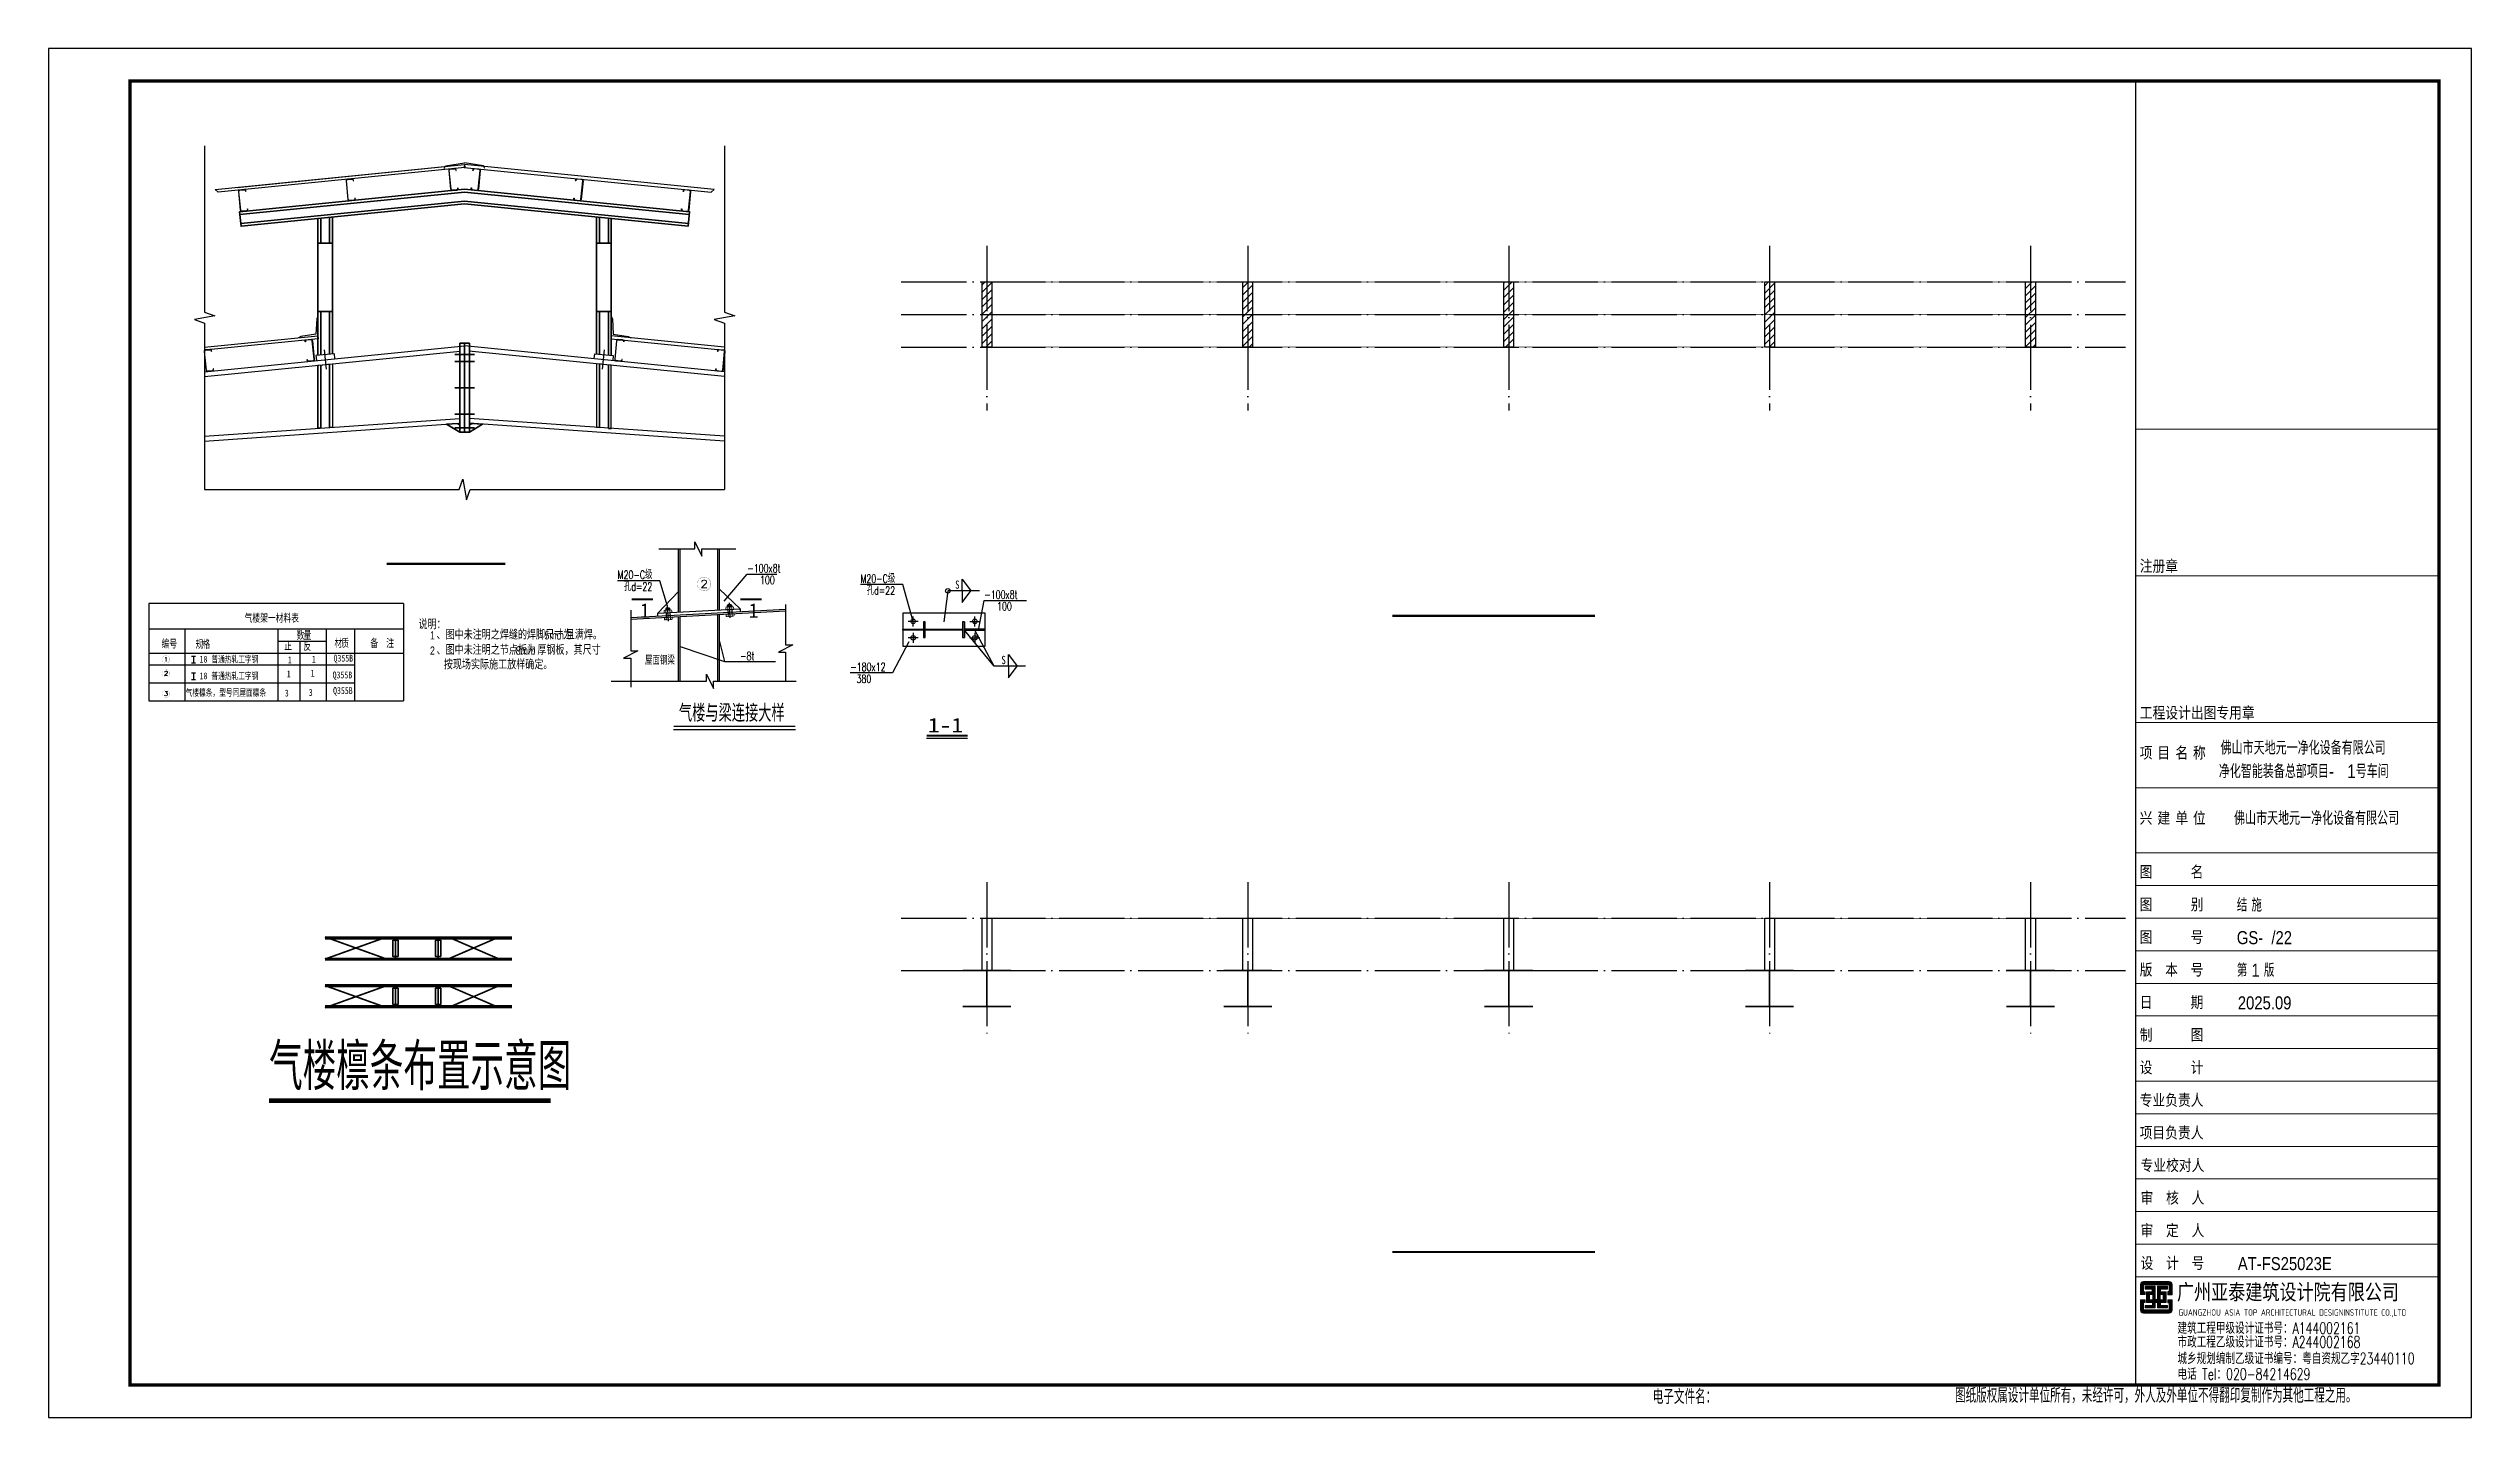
# Model space of a CAD drawing. Extents: x 95752 to 843522, y -411933 to 75567.
# Drawn here: x 760873 to 835173, y 33567 to 75567 of the extents above; entities that cross this region are included whole.
import ezdxf
from ezdxf.enums import TextEntityAlignment as Align

# ---------------------------------------------------------------- set-up
doc = ezdxf.new("R2010")
doc.units = 0
doc.header["$LTSCALE"] = 1000
doc.header["$MEASUREMENT"] = 0
doc.linetypes.add('DASH', pattern=[0.35, 0.25, -0.1])
doc.linetypes.add('DOTE', pattern=[2.42, 2, -0.2, 0.02, -0.2])
for name, color, linetype in [('1-TO', 3, 'Continuous'), ('13', 4, 'Continuous'), ('_0', 7, 'Continuous'), ('AD', 7, 'Continuous'), ('DIM_SYMB', 3, 'Continuous'), ('DOTE', 1, 'Continuous'), ('LA', 1, 'Continuous'), ('PPL', 3, 'Continuous'), ('PUB_DIM', 3, 'Continuous'), ('PUB_TEXT', 7, 'Continuous'), ('PUB_TITLE', 4, 'Continuous'), ('STAIR', 2, 'Continuous'), ('xiangtu', 7, 'Continuous'), ('檩条', 4, 'Continuous')]:
    doc.layers.add(name, color=color, linetype=linetype)
for name, color, linetype, lineweight in [('14', 2, 'Continuous', 20), ('2', 4, 'Continuous', 20), ('拉杆', 3, 'Continuous', 35)]:
    doc.layers.add(name, color=color, linetype=linetype, lineweight=lineweight)
doc.styles.add('-宋体', font='SimSun.ttf', dxfattribs={"width": 0.8})
doc.styles.add('-黑体', font='simhei.ttf', dxfattribs={"width": 0.8})
doc.styles.add('_HZTXT', font='gs_txt.shx', dxfattribs={"width": 0.8, "bigfont": 'hzdx.shx'})
doc.styles.add('_TCH_LABEL', font='COMPLEX', dxfattribs={"bigfont": 'GBCBIG'})
doc.styles.add('dim_font', font='SIMPLEX.shx', dxfattribs={"width": 0.8})
doc.styles.add('HT', font='simhei.ttf')
doc.styles.add('HZTXT', font='romans.shx', dxfattribs={"width": 0.7, "bigfont": 'hzdx.shx'})
doc.styles.add('hztxt0', font='romans.shx', dxfattribs={"bigfont": 'gbcbig0.shx'})
doc.styles.get("Standard").update_dxf_attribs({"font": 'gbenor.shx', "bigfont": 'gbcbig.shx'})
doc.styles.add('宋体', font='SimSun.ttf')

msp = doc.modelspace()

# ---------------------------------------------------------------- texts
at = {"layer": 'PPL', "color": 7, "style": '_HZTXT', "width": 0.8}
for s, height, p in [('说明：', 266.67, (772218.8, 57753.7)), ('2', 250, (772572.6, 56970.9)), ('1', 250, (772572.6, 57437.6)), ('、图中未注明之焊缝的焊脚尺寸为', 266.667, (772772.6, 57437.6)), ('、图中未注明之节点板为', 266.667, (772772.6, 56970.9)), ('8mm', 250, (775204.1, 56970.9)), ('厚钢板，其尺寸', 266.67, (775866.1, 56970.9)), ('5mm', 250, (776083.2, 57437.6)), ('且满焊。', 266.67, (776735.3, 57437.6)), ('按现场实际施工放样确定。', 266.667, (772996.8, 56522.7))]:
    msp.add_text(s, height=height, dxfattribs=at).set_placement(p)
at = {"layer": 'PUB_TEXT'}
for s, height, style, width, p in [('M20-C级', 252, 'HZTXT', 0.7, (785771.4, 59175.6)), ('孔d=22', 252, 'HZTXT', 0.7, (785961, 58810.7)), ('S', 252, '-宋体', 0.8, (788674, 58992)), ('-100x8t', 252, 'HZTXT', 0.7, (789568.8, 58684.8)), ('气楼架一材料表', 243.16, '-宋体', 0.7, (766886, 57976.3)), ('100', 252, 'HZTXT', 0.7, (789958.1, 58326.3)), ('编号', 243.16, '-宋体', 0.7, (764339.7, 57185.4)), ('规', 243.2, '-宋体', 0.7, (765383.1, 57176)), ('格', 243.2, '-宋体', 0.7, (765592, 57176)), ('正', 243.2, '-宋体', 0.7, (768099.6, 57126.9)), ('数', 243.2, '-宋体', 0.7, (768483, 57450.3)), ('量', 243.2, '-宋体', 0.7, (768692, 57450.3)), ('反', 243.2, '-宋体', 0.7, (768690.9, 57110.9)), ('材', 243.2, '-宋体', 0.7, (769643, 57206)), ('质', 243.2, '-宋体', 0.7, (769851.9, 57206)), ('备', 243.2, '-宋体', 0.7, (770741.8, 57206)), ('注', 243.2, '-宋体', 0.7, (771231.2, 57206)), ('  18 普通热轧工字钢', 210, '-宋体', 0.7, (765267.6, 56725.8)), ('1', 210, '-宋体', 0.7, (768179.5, 56275.1)), ('1', 210, '-宋体', 0.7, (768215.3, 56705.3)), ('1', 210, '-宋体', 0.7, (768914, 56295)), ('1', 210, '-宋体', 0.7, (768949.8, 56725.2)), ('Q355B', 210, '-宋体', 0.7, (769614.8, 56757.4)), ('-180x12', 252, 'HZTXT', 0.7, (785460.3, 56468.2)), ('S', 252, '-宋体', 0.8, (790091.4, 56680.9)), ('气楼檩条，型号同屋面檩条', 210, '-宋体', 0.7, (765079, 55702.8)), ('  18 普通热轧工字钢', 210, '-宋体', 0.7, (765267.6, 56213.5)), ('3', 210, '-宋体', 0.7, (768121.1, 55686)), ('3', 210, '-宋体', 0.7, (768855.5, 55705.9)), ('Q355B', 210, '-宋体', 0.7, (769586.6, 56243.5)), ('Q355B', 210, '-宋体', 0.7, (769600.7, 55764.7)), ('380', 252, 'HZTXT', 0.7, (785649.8, 56103.3)), ('1-1', 441, '-黑体', 1.2, (787839.6, 54587.2))]:
    msp.add_text(s, height=height, dxfattribs=dict(at, style=style, width=width)).set_placement(p)
at = {"layer": 'PUB_TEXT', "style": '_TCH_LABEL'}
for s, width, p, p2 in [('1', 2.333333, (764414.5, 56762.5), (764545.8, 56762.5)), ('2', 1.5, (764414.5, 56332.3), (764545.8, 56332.3)), ('3', 1.5, (764414.5, 55707.4), (764545.8, 55707.4))]:
    msp.add_text(s, height=131.3, dxfattribs=dict(at, width=width)).set_placement(p, p2, align=Align.FIT)
at = {"layer": 'PUB_TEXT', "linetype": 'Continuous'}
msp.add_text('气楼檩条布置示意图', height=1429.79, dxfattribs=at).set_placement((767638.3, 43610.7))

# ---------------------------------------------------------------- blocks, each defined once
blk = doc.blocks.new('s21')
for p in [(779438, 57131), (780043, 57209)]:
    blk.add_line(p, (780121, 56903))
at = {"const_width": 31.5}
for points in [[(779024, 57855), (778697, 57855)], [(780689, 57855), (780362, 57855)]]:
    blk.add_lwpolyline(points, dxfattribs=at)
at = {"layer": '1-TO'}
for p, q in [((779413, 57659), (779413, 58629)), ((779438, 57661), (779438, 58629)), ((780018, 57692), (780018, 58629)), ((780043, 57693), (780043, 58629)), ((779095, 57642), (779413, 57975)), ((780358, 57711), (780043, 58009)), ((778683, 57575), (781055, 57704)), ((778683, 57550), (781055, 57679)), ((779413, 56598), (779413, 57590)), ((779438, 56598), (779438, 57591)), ((780018, 56598), (780018, 57623)), ((780043, 56598), (780043, 57624))]:
    blk.add_line(p, q, dxfattribs=at)
blk.add_lwpolyline([(779098, 57598), (779095, 57642), (780358, 57711), (780360, 57666)], dxfattribs=at)
at = {"layer": '2', "ltscale": 0.01}
for p, q in [((779192, 57673), (779193, 57647)), ((779313, 57654), (779193, 57647)), ((779316, 57585), (779197, 57578)), ((779229, 57724), (779218, 57711)), ((779268, 57726), (779229, 57724)), ((779268, 57726), (779281, 57715)), ((779311, 57679), (779313, 57654)), ((779318, 57559), (779316, 57585)), ((780139, 57724), (780141, 57699)), ((780141, 57699), (780260, 57705)), ((780144, 57630), (780264, 57636)), ((780146, 57604), (780144, 57630)), ((780177, 57775), (780165, 57763)), ((780177, 57775), (780216, 57778)), ((780216, 57778), (780228, 57766)), ((780259, 57731), (780260, 57705)), ((780265, 57611), (780264, 57636)), ((779198, 57553), (779197, 57578))]:
    blk.add_line(p, q, dxfattribs=at)
at = {"layer": '2'}
for p, q in [((779206, 57688), (779205, 57688)), ((779296, 57693), (779206, 57688)), ((779220, 57674), (779222, 57649)), ((779283, 57678), (779284, 57652)), ((779289, 57558), (779288, 57583)), ((779296, 57693), (779296, 57693)), ((780153, 57739), (780243, 57744)), ((780153, 57739), (780153, 57739)), ((780161, 57591), (780251, 57596)), ((780161, 57591), (780161, 57591)), ((780168, 57726), (780169, 57700)), ((780174, 57606), (780173, 57631)), ((780230, 57729), (780231, 57704)), ((780236, 57609), (780235, 57634)), ((780243, 57744), (780244, 57744)), ((780251, 57596), (780252, 57596)), ((779214, 57539), (779213, 57539)), ((779304, 57544), (779214, 57539)), ((779227, 57554), (779226, 57580)), ((779304, 57544), (779304, 57544))]:
    blk.add_line(p, q, dxfattribs=at)
at = {"layer": '2', "ltscale": 0.01}
for centre, start, end in [((779206, 57674), 93.1073, 183.1073), ((779297, 57679), 3.1073, 93.1073), ((780153, 57725), 93.1073, 183.1073), ((780160, 57605), 183.1073, 273.1073), ((780244, 57730), 3.1073, 93.1073), ((780251, 57610), 273.1073, 3.1073), ((779212, 57553), 183.1073, 273.1073), ((779304, 57558), 273.1073, 3.1073)]:
    blk.add_arc(centre, 14.2, start, end, dxfattribs=at)
at = {"layer": '2'}
for centre, start, end in [((779206, 57674), 3.1073, 93.1073), ((779235, 57675), 93.1073, 183.1073), ((779268, 57677), 3.1073, 93.1073), ((779297, 57678), 93.1073, 183.1073), ((780154, 57725), 3.1073, 93.1073), ((780160, 57605), 273.1073, 3.1073), ((780182, 57727), 93.1073, 183.1073), ((780189, 57606), 183.1073, 273.1073), ((780216, 57728), 3.1073, 93.1073), ((780222, 57608), 273.1073, 3.1073), ((780244, 57730), 93.1073, 183.1073), ((780251, 57610), 183.1073, 273.1073), ((779213, 57553), 273.1073, 3.1073), ((779241, 57555), 183.1073, 273.1073), ((779275, 57557), 273.1073, 3.1073), ((779303, 57558), 183.1073, 273.1073)]:
    blk.add_arc(centre, 14.2, start, end, dxfattribs=at)
at = {"layer": 'AD'}
for p, q in [((779223, 57649), (779227, 57580)), ((779283, 57652), (779287, 57583)), ((780170, 57700), (780174, 57631)), ((780230, 57704), (780234, 57634))]:
    blk.add_line(p, q, dxfattribs=at)
for points in [[(779111, 58629), (779663, 58629), (779663, 58738), (779773, 58519), (779773, 58629), (780291, 58629)], [(778683, 57688), (778683, 57064), (778792, 57064), (778573, 56955), (778683, 56955), (778683, 56509)], [(779281, 57712), (779279, 57713), (779281, 57715), (779218, 57711), (779220, 57710), (779218, 57708)], [(779281, 57709), (779280, 57710), (779281, 57712), (779218, 57708), (779220, 57707), (779218, 57705)], [(779281, 57705), (779280, 57707), (779281, 57709), (779218, 57705), (779220, 57704), (779219, 57702)], [(779282, 57702), (779280, 57704), (779281, 57705), (779219, 57702), (779220, 57700), (779219, 57699)], [(779282, 57699), (779280, 57701), (779282, 57702), (779219, 57699), (779220, 57697), (779219, 57696)], [(779282, 57696), (779280, 57697), (779282, 57699), (779219, 57696), (779221, 57694), (779219, 57693)], [(779282, 57693), (779280, 57694), (779282, 57696), (779219, 57693), (779221, 57691), (779219, 57689)], [(779281, 57692), (779282, 57693), (779219, 57689), (779220, 57689)], [(780166, 57760), (780167, 57761), (780165, 57763), (780228, 57766), (780227, 57765), (780229, 57763)], [(780166, 57757), (780167, 57758), (780166, 57760), (780229, 57763), (780227, 57761), (780229, 57760)], [(780166, 57753), (780167, 57755), (780166, 57757), (780229, 57760), (780227, 57758), (780229, 57757)], [(780166, 57750), (780168, 57752), (780166, 57753), (780229, 57757), (780227, 57755), (780229, 57754)], [(780166, 57747), (780168, 57749), (780166, 57750), (780229, 57754), (780228, 57752), (780229, 57751)], [(780166, 57744), (780168, 57746), (780166, 57747), (780229, 57751), (780228, 57749), (780229, 57747)], [(780167, 57741), (780168, 57742), (780166, 57744), (780229, 57747), (780228, 57746), (780230, 57744)], [(780168, 57740), (780167, 57741), (780230, 57744), (780229, 57743)], [(781055, 57778), (781055, 57155), (781165, 57155), (780946, 57045), (781055, 57045), (781055, 56600)], [(778381, 56598), (779843, 56598), (779843, 56708), (779953, 56489), (779953, 56598), (781217, 56598)]]:
    blk.add_lwpolyline(points, dxfattribs=at)
at = {"layer": 'DOTE', "ltscale": 0.001}
for p, q in [((779260, 57519), (779247, 57750)), ((780207, 57571), (780195, 57802))]:
    blk.add_line(p, q, dxfattribs=at)
at = {"layer": 'PUB_DIM', "const_width": 2.98}
blk.add_lwpolyline([(779911, 58090, 1), (779702, 58090, 1)], format="xyb", close=True, dxfattribs=at)
at = {"layer": 'PUB_TEXT'}
blk.add_line((780121, 56903), (780901, 56903), dxfattribs=at)
for points in [[(779247, 57750), (779128, 58141), (778481, 58141)], [(780114, 57829), (780468, 58241), (780921, 58241)]]:
    blk.add_lwpolyline(points, dxfattribs=at)
at = {"layer": 'PUB_TEXT', "ltscale": 50, "const_width": 22.1}
blk.add_lwpolyline([(779339, 55908), (781207, 55908)], dxfattribs=at)
at = {"layer": 'PUB_TEXT', "ltscale": 50}
blk.add_lwpolyline([(779339, 55861), (781207, 55861)], dxfattribs=at)
at = {"layer": 'PPL', "color": 7, "style": '_HZTXT', "width": 0.8}
blk.add_text('气楼与梁连接大样', height=266.7, dxfattribs=at).set_placement((779420, 55977))
at = {"layer": 'PUB_TEXT'}
for s, style, width, p in [('-100x8t', 'HZTXT', 0.7, (780469, 58268)), ('M20-C级', 'HZTXT', 0.7, (778481, 58169)), ('孔d=22', 'HZTXT', 0.7, (778576, 57987)), ('100', 'HZTXT', 0.7, (780663, 58089)), ('屋面钢梁', 'HZTXT', 0.7, (778900, 56853)), ('-8t', 'dim_font', 0.707, (780357, 56923))]:
    blk.add_text(s, height=126, dxfattribs=dict(at, style=style, width=width)).set_placement(p)
at = {"layer": 'PUB_TEXT', "style": '_TCH_LABEL', "width": 1.5}
blk.add_text('2', height=118, dxfattribs=at).set_placement((779748, 58031), (779866, 58031), align=Align.FIT)
at = {"layer": 'PUB_TEXT', "style": '-黑体'}
for p in [(778825, 57574), (780490, 57574)]:
    blk.add_text('1', height=220, dxfattribs=at).set_placement(p)
blk = doc.blocks.new('弘吉车间2')
at = {"layer": '14'}
h = blk.add_hatch(dxfattribs=at)
h.set_pattern_fill('ANSI31', color=256, scale=100, angle=135, style=0)
h.set_pattern_definition([(180, (-226475.39, -78017.824), (-3e-15, -12.5), [])])
edge = h.paths.add_edge_path()
edge.add_line((-9011, 2855), (-9011, 2773))
edge.add_line((-9011, 2773), (-9152, 2773))
edge.add_line((-9152, 2773), (-9152, 3084))
edge.add_arc((-9062, 3084), 90, 90, 180, ccw=False)
edge.add_line((-9062, 3174), (-8271, 3174))
edge.add_arc((-8271, 3084), 90, 0, 90, ccw=False)
edge.add_line((-8181, 3084), (-8181, 2768))
edge.add_line((-8181, 2768), (-8311, 2768))
edge.add_line((-8311, 2768), (-8311, 2862))
edge.add_line((-8311, 2862), (-8282, 2862))
edge.add_line((-8282, 2862), (-8268, 2862))
edge.add_line((-8268, 2862), (-8268, 3074))
edge.add_line((-8268, 3074), (-9055, 3074))
edge.add_line((-9055, 3074), (-9055, 2855))
edge.add_line((-9055, 2855), (-9011, 2855))
h.paths.add_polyline_path([(-8629, 2622), (-8629, 3030), (-8321, 3030), (-8321, 2942), (-8535, 2942), (-8535, 2855), (-8362, 2855), (-8362, 2525), (-8542, 2525), (-8542, 2442), (-8320, 2442), (-8320, 2365), (-8628, 2365), (-8628, 2526), (-8697, 2526), (-8697, 2365), (-9006, 2365), (-9006, 2442), (-8784, 2442), (-8784, 2525), (-8963, 2525), (-8963, 2855), (-8790, 2855), (-8790, 2942), (-9004, 2942), (-9004, 3030), (-8697, 3030), (-8697, 2622)])
h.paths.add_polyline_path([(-8874, 2772), (-8776, 2772), (-8776, 2616), (-8874, 2616)], flags=16)
h.paths.add_polyline_path([(-8452, 2772), (-8549, 2772), (-8549, 2616), (-8452, 2616)], flags=16)
edge = h.paths.add_edge_path()
edge.add_line((-9011, 2525), (-9011, 2607))
edge.add_line((-9011, 2607), (-9152, 2607))
edge.add_line((-9152, 2607), (-9152, 2296))
edge.add_arc((-9062, 2296), 90, 180, 270)
edge.add_line((-9062, 2206), (-8271, 2206))
edge.add_arc((-8271, 2296), 90, 270, 360)
edge.add_line((-8181, 2296), (-8181, 2612))
edge.add_line((-8181, 2612), (-8311, 2612))
edge.add_line((-8311, 2612), (-8311, 2518))
edge.add_line((-8311, 2518), (-8282, 2518))
edge.add_line((-8282, 2518), (-8268, 2518))
edge.add_line((-8268, 2518), (-8268, 2306))
edge.add_line((-8268, 2306), (-9055, 2306))
edge.add_line((-9055, 2306), (-9055, 2525))
edge.add_line((-9055, 2525), (-9011, 2525))
for p, q in [((-9300, 29320), (-9300, 0)), ((-9300, 29320), (0, 29320)), ((-9300, 24820), (0, 24820)), ((-9300, 20320), (0, 20320)), ((-9300, 18320), (0, 18320)), ((-9300, 16320), (0, 16320)), ((-9300, 15320), (0, 15320)), ((-9300, 14320), (0, 14320)), ((-9300, 13320), (0, 13320)), ((-9300, 12320), (0, 12320)), ((-9300, 11320), (0, 11320)), ((-9300, 10320), (0, 10320)), ((-9300, 9320), (0, 9320)), ((-9300, 8320), (0, 8320)), ((-9300, 7320), (0, 7320)), ((-9300, 6320), (0, 6320)), ((-9300, 5320), (0, 5320)), ((-9300, 4320), (0, 4320)), ((-9300, 3320), (0, 3320)), ((-9300, 3320), (0, 3320))]:
    blk.add_line(p, q, dxfattribs=at)
for points in [[(-9300, 0), (0, 0), (0, 29320), (-9300, 29320)], [(-8874, 2772), (-8776, 2772), (-8776, 2616), (-8874, 2616)], [(-8452, 2772), (-8549, 2772), (-8549, 2616), (-8452, 2616)]]:
    blk.add_lwpolyline(points, close=True, dxfattribs=at)
for points in [[(-9011, 2855), (-9011, 2773), (-9152, 2773), (-9152, 3084, -0.414214), (-9062, 3174), (-8271, 3174, -0.414214), (-8181, 3084), (-8181, 2768), (-8311, 2768), (-8311, 2862), (-8282, 2862), (-8268, 2862), (-8268, 3074), (-9055, 3074), (-9055, 2855)], [(-9011, 2525), (-9011, 2607), (-9152, 2607), (-9152, 2296, 0.414214), (-9062, 2206), (-8271, 2206, 0.414214), (-8181, 2296), (-8181, 2612), (-8311, 2612), (-8311, 2518), (-8282, 2518), (-8268, 2518), (-8268, 2306), (-9055, 2306), (-9055, 2525)]]:
    blk.add_lwpolyline(points, format="xyb", close=True, dxfattribs=at)
blk.add_lwpolyline([(-8629, 2622), (-8629, 2622), (-8629, 3030), (-8321, 3030), (-8321, 2942), (-8535, 2942), (-8535, 2855), (-8362, 2855), (-8362, 2525), (-8542, 2525), (-8542, 2442), (-8320, 2442), (-8320, 2365), (-8628, 2365), (-8628, 2526), (-8697, 2526), (-8697, 2365), (-9006, 2365), (-9006, 2442), (-8784, 2442), (-8784, 2525), (-8963, 2525), (-8963, 2855), (-8790, 2855), (-8790, 2942), (-9004, 2942), (-9004, 3030), (-8697, 3030), (-8697, 2622), (-8629, 2622)], dxfattribs=at)
at = {"layer": '13', "color": 7, "style": '_HZTXT', "width": 0.85}
for s, height, p in [('佛山市天地元一净化设备有限公司', 417.91, (-6694, 19336)), ('净化智能装备总部项目-', 417.91, (-6750, 18616)), ('1号车间', 417.9, (-2815, 18616)), ('佛山市天地元一净化设备有限公司', 417.91, (-6282, 17179)), ('结 施', 400, (-6198, 14522)), ('GS-  /22', 400, (-6198, 13522)), ('第 1 版', 400, (-6198, 12522)), ('2025.09', 400, (-6166, 11522)), ('AT-FS25023E', 400, (-6166, 3522))]:
    blk.add_text(s, height=height, dxfattribs=at).set_placement(p)
at = {"layer": '13', "style": 'HZTXT', "width": 0.7}
for s, p in [('建筑工程甲级设计证书号：A144002161', (-8015, 1568)), ('市政工程乙级设计证书号：A244002168', (-8015, 1144)), ('城乡规划编制乙级证书编号：粤自资规乙字23440110', (-8015, 639)), ('电话 Tel：020-84214629', (-8015, 159))]:
    blk.add_text(s, height=350, rotation=359.99972, dxfattribs=at).set_placement(p)
at = {"layer": '14'}
for s, height, style, width, p in [('注册章', 350, '宋体', 0.82, (-9173, 24949)), ('工程设计出图专用章', 350, '宋体', 0.82, (-9173, 20449)), ('项', 350, '宋体', 0.82, (-9176, 19220)), ('目', 350, '宋体', 0.82, (-8632, 19220)), ('名', 350, '宋体', 0.82, (-8081, 19220)), ('称', 350, '宋体', 0.82, (-7542, 19220)), ('兴', 350, '宋体', 0.82, (-9176, 17220)), ('建', 350, '宋体', 0.82, (-8632, 17220)), ('单', 350, '宋体', 0.82, (-8081, 17220)), ('位', 350, '宋体', 0.82, (-7542, 17220)), ('图      名', 350, '宋体', 0.82, (-9176, 15566)), ('图      别', 350, '宋体', 0.82, (-9176, 14566)), ('图      号', 350, '宋体', 0.82, (-9176, 13566)), ('版  本  号', 350, '宋体', 0.82, (-9176, 12566)), ('日      期', 350, '宋体', 0.82, (-9176, 11566)), ('制      图', 350, '宋体', 0.82, (-9176, 10566)), ('设      计', 350, '宋体', 0.82, (-9176, 9566)), ('专业负责人', 350, '宋体', 0.82, (-9176, 8566)), ('项目负责人', 350, '宋体', 0.82, (-9176, 7566)), ('专业校对人', 350, '宋体', 0.82, (-9149, 6566, -24845)), ('审  核  人', 350, '宋体', 0.82, (-9149, 5566, -24845)), ('审  定  人', 350, '宋体', 0.82, (-9149, 4566, -24845)), ('设  计  号', 350, '宋体', 0.82, (-9149, 3566, -24845)), ('广州亚泰建筑设计院有限公司', 480, 'HT', 0.8, (-8033, 2612))]:
    blk.add_text(s, height=height, dxfattribs=dict(at, style=style, width=width)).set_placement(p)
at = {"layer": '14', "width": 0.8}
blk.add_text('GUANGZHOU ASIA TOP ARCHITECTURAL DESIGNINSTITUTE CO.,LTD', height=198, rotation=359.99972, dxfattribs=at).set_placement((-7987, 2124, -24845))
at = {"layer": '14', "style": 'hztxt0'}
for s, p in [('电子文件名：', (-24105, -584)), ('图纸版权属设计单位所有，未经许可，外人及外单位不得翻印复制作为其他工程之用。', (-14838, -548))]:
    blk.add_text(s, height=450, rotation=359.99972, dxfattribs=at).set_placement(p)

# ---------------------------------------------------------------- hatches: boundary and pattern name
h = msp.add_hatch()
h.set_pattern_fill('ANSI31', color=2, scale=100, style=0)
h.set_pattern_definition([(45, (-574437.3, -216197.57), (-112.253202, 112.253202), [])])
h.paths.add_polyline_path([(789498.5, 68403.6), (789797.6, 68403.6), (789797.6, 66403.6), (789498.5, 66403.6)])
h.paths.add_polyline_path([(797498.5, 68403.6), (797797.6, 68403.6), (797797.6, 66403.6), (797498.5, 66403.6)])
h.paths.add_polyline_path([(805498.5, 68403.6), (805797.6, 68403.6), (805797.6, 66403.6), (805498.5, 66403.6)])
h.paths.add_polyline_path([(813498.5, 68403.6), (813797.6, 68403.6), (813797.6, 66403.6), (813498.5, 66403.6)])
h.paths.add_polyline_path([(821498.5, 68403.6), (821797.6, 68403.6), (821797.6, 66403.6), (821498.5, 66403.6)])
h = msp.add_hatch(color=256)
h.paths.add_polyline_path([(787759.4, 57756.1), (788905, 57756.1), (788905, 57723.4), (787759.4, 57723.4)])
h.paths.add_polyline_path([(788905, 57500.4), (788962.2, 57500.4), (788962.2, 57979.2), (788905, 57979.2)])
h.paths.add_polyline_path([(787702.2, 57500.4), (787759.4, 57500.4), (787759.4, 57979.2), (787702.2, 57979.2)])
edge = h.paths.add_edge_path(flags=17)
edge.add_line((787702.2, 57979.2), (787702.2, 57500.4))

# ---------------------------------------------------------------- linework, layer by layer
for p, q in [((766657.4, 71304.5), (773632.1, 72002)), ((765982.1, 71237), (766072.1, 71155.5)), ((787702.2, 57979.2), (787702.2, 57500.4)), ((788962.2, 57979.2), (788962.2, 57500.4)), ((788962.2, 57979.2), (788962.2, 57500.4))]:
    msp.add_line(p, q)
at = {"color": 2}
for p, q in [((765254.8, 56921.3), (765382.4, 56921.3)), ((765254.8, 56722.6), (765382.4, 56722.6)), ((765318.6, 56921.3), (765318.6, 56722.6)), ((765254.8, 56409), (765382.4, 56409)), ((765254.8, 56210.4), (765382.4, 56210.4)), ((765318.6, 56409), (765318.6, 56210.4))]:
    msp.add_line(p, q, dxfattribs=at)
for points in [[(765982.1, 71237), (773632.1, 72002), (773641, 71912.4), (766072.1, 71155.5)], [(781282.1, 71237), (773632.1, 72002), (773623.1, 71912.4), (781192.1, 71155.5)], [(781192.1, 71155.5), (781282.1, 71237)], [(769132.3, 67352.1), (769097.7, 67269), (769072.3, 66806.4), (768614.5, 66735), (768535.3, 66692.4)], [(778131.8, 67352.1), (778166.4, 67269), (778191.8, 66806.4), (778649.6, 66735), (778728.9, 66692.4)], [(765662.3, 66405.2), (769132.1, 66752.1), (769141, 66662.6), (765662.3, 66314.7)], [(781601.8, 66405.2), (778132.1, 66752.1), (778123.1, 66662.6), (781601.8, 66314.7)]]:
    msp.add_lwpolyline(points)
at = {"linetype": 'Continuous'}
for points in [[(770279.5, 70973.2), (770272.1, 70972.4), (770273.6, 70957.5, -0.4142136), (770240, 70916.4), (770105.7, 70903, -0.4142136), (770064.6, 70936.6), (770007.9, 71503.8, -0.4142136), (770041.5, 71544.8), (770175.8, 71558.2, -0.4142136), (770216.9, 71524.7), (770218.4, 71509.7), (770225.8, 71510.5), (770224.3, 71525.4, 0.4142136), (770175.1, 71565.7), (770040.7, 71552.3, 0.4142136), (770000.4, 71503), (770057.2, 70935.9, 0.4142136), (770106.4, 70895.6), (770240.7, 70909, 0.4142136), (770281, 70958.2)], [(773428.8, 71288.1), (773421.4, 71287.3), (773422.9, 71272.4, -0.4142136), (773389.3, 71231.4), (773255, 71217.9, -0.4142136), (773213.9, 71251.5), (773157.2, 71818.7, -0.4142136), (773190.8, 71859.7), (773325.1, 71873.2, -0.4142136), (773366.2, 71839.6), (773367.6, 71824.7), (773375.1, 71825.4), (773373.6, 71840.3, 0.4142136), (773324.4, 71880.6), (773190, 71867.2, 0.4142136), (773149.7, 71818), (773206.4, 71250.8, 0.4142136), (773255.7, 71210.5), (773390, 71223.9, 0.4142136), (773430.3, 71273.2)], [(773835.3, 71288.1), (773842.7, 71287.3), (773841.2, 71272.4, 0.4142136), (773874.8, 71231.4), (774009.2, 71217.9, 0.4142136), (774050.2, 71251.5), (774106.9, 71818.7, 0.4142136), (774073.3, 71859.7), (773939, 71873.2, 0.4142136), (773898, 71839.6), (773896.5, 71824.7), (773889, 71825.4), (773890.5, 71840.3, -0.4142136), (773939.8, 71880.6), (774074.1, 71867.2, -0.4142136), (774114.4, 71818), (774057.7, 71250.8, -0.4142136), (774008.4, 71210.5), (773874.1, 71223.9, -0.4142136), (773833.8, 71273.2)], [(776984.6, 70973.2), (776992, 70972.4), (776990.5, 70957.5, 0.4142136), (777024.1, 70916.4), (777158.4, 70903, 0.4142136), (777199.5, 70936.6), (777256.2, 71503.8, 0.4142136), (777222.6, 71544.8), (777088.3, 71558.2, 0.4142136), (777047.3, 71524.7), (777045.8, 71509.7), (777038.3, 71510.5), (777039.8, 71525.4, -0.4142136), (777089, 71565.7), (777223.4, 71552.3, -0.4142136), (777263.7, 71503), (777207, 70935.9, -0.4142136), (777157.7, 70895.6), (777023.4, 70909, -0.4142136), (776983.1, 70958.2)], [(766981, 70643.3), (766973.5, 70642.6), (766975, 70627.6, -0.4142136), (766941.4, 70586.6), (766807.1, 70573.2, -0.4142136), (766766.1, 70606.7), (766709.4, 71173.9, -0.4142136), (766742.9, 71215), (766877.3, 71228.4, -0.4142136), (766918.3, 71194.8), (766919.8, 71179.9), (766927.3, 71180.6), (766925.8, 71195.6, 0.4142136), (766876.5, 71235.9), (766742.2, 71222.4, 0.4142136), (766701.9, 71173.2), (766758.6, 70606, 0.4142136), (766807.9, 70565.7), (766942.2, 70579.1, 0.4142136), (766982.5, 70628.4)], [(780283.1, 70643.3), (780290.6, 70642.6), (780289.1, 70627.6, 0.4142136), (780322.7, 70586.6), (780457, 70573.2, 0.4142136), (780498, 70606.7), (780554.8, 71173.9, 0.4142136), (780521.2, 71215), (780386.8, 71228.4, 0.4142136), (780345.8, 71194.8), (780344.3, 71179.9), (780336.8, 71180.6), (780338.3, 71195.6, -0.4142136), (780387.6, 71235.9), (780521.9, 71222.4, -0.4142136), (780562.2, 71173.2), (780505.5, 70606, -0.4142136), (780456.3, 70565.7), (780321.9, 70579.1, -0.4142136), (780281.6, 70628.4)], [(765928.8, 65738.2), (765921.3, 65737.5), (765922.8, 65722.6, -0.4142136), (765889.2, 65681.5), (765754.9, 65668.1, -0.4142136), (765713.9, 65701.7), (765657.2, 66268.8, -0.4142136), (765690.7, 66309.9), (765825.1, 66323.3, -0.4142136), (765866.1, 66289.7), (765867.6, 66274.8), (765875.1, 66275.6), (765873.6, 66290.5, 0.4142136), (765824.3, 66330.8), (765690, 66317.4, 0.4142136), (765649.7, 66268.1), (765706.4, 65700.9, 0.4142136), (765755.7, 65660.6), (765890, 65674.1, 0.4142136), (765930.3, 65723.3)], [(768799.6, 66025.5), (768807.1, 66026.2), (768808.6, 66011.3, 0.4142136), (768849.6, 65977.7), (768984, 65991.1, 0.4142136), (769017.5, 66032.2), (768960.8, 66599.3, 0.4142136), (768919.8, 66632.9), (768785.5, 66619.5, 0.4142136), (768751.9, 66578.5), (768753.4, 66563.5), (768745.9, 66562.8), (768744.4, 66577.7, -0.4142136), (768784.7, 66627), (768919, 66640.4, -0.4142136), (768968.3, 66600.1), (769025, 66032.9, -0.4142136), (768984.7, 65983.7), (768850.4, 65970.2, -0.4142136), (768801.1, 66010.5)], [(778464.5, 66025.5), (778457, 66026.2), (778455.5, 66011.3, -0.4142136), (778414.5, 65977.7), (778280.1, 65991.1, -0.4142136), (778246.6, 66032.2), (778303.3, 66599.3, -0.4142136), (778344.3, 66632.9), (778478.7, 66619.5, -0.4142136), (778512.2, 66578.5), (778510.7, 66563.5), (778518.2, 66562.8), (778519.7, 66577.7, 0.4142136), (778479.4, 66627), (778345.1, 66640.4, 0.4142136), (778295.8, 66600.1), (778239.1, 66032.9, 0.4142136), (778279.4, 65983.7), (778413.7, 65970.2, 0.4142136), (778463, 66010.5)], [(781335.3, 65738.2), (781342.8, 65737.5), (781341.3, 65722.6, 0.4142136), (781374.9, 65681.5), (781509.2, 65668.1, 0.4142136), (781550.2, 65701.7), (781607, 66268.8, 0.4142136), (781573.4, 66309.9), (781439, 66323.3, 0.4142136), (781398, 66289.7), (781396.5, 66274.8), (781389, 66275.6), (781390.5, 66290.5, -0.4142136), (781439.8, 66330.8), (781574.1, 66317.4, -0.4142136), (781614.4, 66268.1), (781557.7, 65700.9, -0.4142136), (781508.4, 65660.6), (781374.1, 65674.1, -0.4142136), (781333.8, 65723.3)]]:
    msp.add_lwpolyline(points, format="xyb", close=True, dxfattribs=at)
for points in [[(773009.3, 71886.4), (773047.3, 71968), (773632.1, 72054)], [(774254.8, 71886.4), (774216.8, 71968), (773632.1, 72054)]]:
    msp.add_lwpolyline(points, dxfattribs=at)
at = {"color": 2}
for points in [[(789498.5, 68403.6), (789797.6, 68403.6), (789797.6, 66403.6), (789498.5, 66403.6)], [(797498.5, 68403.6), (797797.6, 68403.6), (797797.6, 66403.6), (797498.5, 66403.6)], [(805498.5, 68403.6), (805797.6, 68403.6), (805797.6, 66403.6), (805498.5, 66403.6)], [(813498.5, 68403.6), (813797.6, 68403.6), (813797.6, 66403.6), (813498.5, 66403.6)], [(821498.5, 68403.6), (821797.6, 68403.6), (821797.6, 66403.6), (821498.5, 66403.6)], [(789498.5, 48884.4), (789797.6, 48884.4), (789797.6, 47284.4), (789498.5, 47284.4)], [(797498.5, 48884.4), (797797.6, 48884.4), (797797.6, 47284.4), (797498.5, 47284.4)], [(805498.5, 48884.4), (805797.6, 48884.4), (805797.6, 47284.4), (805498.5, 47284.4)], [(813498.5, 48884.4), (813797.6, 48884.4), (813797.6, 47284.4), (813498.5, 47284.4)], [(821498.5, 48884.4), (821797.6, 48884.4), (821797.6, 47284.4), (821498.5, 47284.4)]]:
    msp.add_lwpolyline(points, close=True, dxfattribs=at)
at = {"color": 2, "const_width": 20}
for points in [[(789648.1, 68403.6), (821648.1, 68403.6)], [(789648.1, 67403.6), (821648.1, 67403.6)], [(789648.1, 66403.6), (821648.1, 66403.6)], [(789648.1, 48884.4), (821648.1, 48884.4)]]:
    msp.add_lwpolyline(points, dxfattribs=at)
for points in [[(787072.2, 57235.8), (789592.2, 57235.8), (789592.2, 58243.8), (787072.2, 58243.8)], [(787702.2, 57500.4), (787759.4, 57500.4), (787759.4, 57979.2), (787702.2, 57979.2)], [(788905, 57500.4), (788962.2, 57500.4), (788962.2, 57979.2), (788905, 57979.2)]]:
    msp.add_lwpolyline(points, close=True)
at = {"const_width": 20}
for points in [[(765254.8, 56921.3), (765382.4, 56921.3)], [(765254.8, 56722.6), (765382.4, 56722.6)], [(765318.6, 56921.3), (765318.6, 56722.6)], [(765254.8, 56409), (765382.4, 56409)], [(765254.8, 56210.4), (765382.4, 56210.4)], [(765318.6, 56409), (765318.6, 56210.4)]]:
    msp.add_lwpolyline(points, dxfattribs=at)
at = {"color": 2, "linetype": 'DASH', "const_width": 10}
msp.add_lwpolyline([(769348.8, 47225), (775090.9, 47225)], dxfattribs=at)
at = {"color": 6, "const_width": 50}
for points in [[(788904.9, 47284.4), (790391.3, 47284.4)], [(789648.1, 47284.4), (789648.1, 46178)], [(796904.9, 47284.4), (798391.3, 47284.4)], [(797648.1, 47284.4), (797648.1, 46178)], [(804904.9, 47284.4), (806391.3, 47284.4)], [(805648.1, 47284.4), (805648.1, 46178)], [(812904.9, 47284.4), (814391.3, 47284.4)], [(813648.1, 47284.4), (813648.1, 46178)], [(820904.9, 47284.4), (822391.3, 47284.4)], [(821648.1, 47284.4), (821648.1, 46178)], [(788904.9, 46178), (790391.3, 46178)], [(796904.9, 46178), (798391.3, 46178)], [(804904.9, 46178), (806391.3, 46178)], [(812904.9, 46178), (814391.3, 46178)], [(820904.9, 46178), (822391.3, 46178)]]:
    msp.add_lwpolyline(points, dxfattribs=at)
at = {"layer": '_0', "color": 2}
msp.add_lwpolyline([(824872.7, 34567), (834172.7, 34567), (834172.7, 74567), (824872.7, 74567)], close=True, dxfattribs=at)
at = {"layer": 'DIM_SYMB'}
for points in [[(765662.3, 72576.8), (765662.3, 67476.5), (765977.3, 67361.8), (765347.3, 67250.7), (765662.3, 67139), (765662.3, 62038.6)], [(781601.8, 72576.8), (781601.8, 67476.5), (781916.8, 67361.8), (781286.8, 67250.7), (781601.8, 67139), (781601.8, 62038.6)], [(765662.3, 62038.6), (773463.3, 62038.6), (773578, 62353.6), (773689, 61723.6), (773800.8, 62038.6), (781601.8, 62038.6)]]:
    msp.add_lwpolyline(points, dxfattribs=at)
at = {"layer": 'DIM_SYMB', "const_width": 70}
for points in [[(771241.3, 59760.8), (774883.6, 59760.8)], [(802081.9, 58165), (808290.9, 58165)], [(802081.9, 38645.9), (808290.9, 38645.9)]]:
    msp.add_lwpolyline(points, dxfattribs=at)
at = {"layer": 'DIM_SYMB', "linetype": 'Continuous', "const_width": 140}
msp.add_lwpolyline([(767638.3, 43286), (776273.6, 43286)], dxfattribs=at)
at = {"layer": 'DOTE', "linetype": 'DOTE'}
for p, q in [((789648.1, 69510), (789648.1, 64456.3)), ((797648.1, 69510), (797648.1, 64456.3)), ((805648.1, 69510), (805648.1, 64456.3)), ((813648.1, 69510), (813648.1, 64456.3)), ((821648.1, 69510), (821648.1, 64456.3)), ((787022.9, 68403.6), (824562.3, 68403.6)), ((787022.9, 67403.6), (824562.3, 67403.6)), ((787022.9, 66403.6), (824562.3, 66403.6)), ((789648.1, 49990.9), (789648.1, 45337.2)), ((797648.1, 49990.9), (797648.1, 45337.2)), ((805648.1, 49990.9), (805648.1, 45337.2)), ((813648.1, 49990.9), (813648.1, 45337.2)), ((821648.1, 49990.9), (821648.1, 45337.2)), ((787022.9, 48884.4), (824562.3, 48884.4)), ((787022.9, 47284.4), (824562.3, 47284.4))]:
    msp.add_line(p, q, dxfattribs=at)
at = {"layer": 'LA'}
msp.add_line((787798.7, 54407.1), (789054.9, 54407.1), dxfattribs=at)
at = {"layer": 'LA', "const_width": 63}
msp.add_lwpolyline([(787798.7, 54487.7), (789054.9, 54487.7)], dxfattribs=at)
at = {"layer": 'PUB_DIM', "const_width": 3.32}
for points in [[(764596.2, 56828.2, 1), (764364.1, 56828.2, 1)], [(764596.2, 56398, 1), (764364.1, 56398, 1)], [(764596.2, 55773, 1), (764364.1, 55773, 1)]]:
    msp.add_lwpolyline(points, format="xyb", close=True, dxfattribs=at)
at = {"layer": 'PUB_TEXT'}
for p, q in [((771757.3, 58537.7), (771757.3, 55553.5)), ((763948.1, 57931.5), (763948.1, 55553.5)), ((767902.9, 57382.9), (769389.4, 57382.9)), ((789869.4, 56615), (788962.2, 57723.4)), ((763948.1, 57017.8), (771757.3, 57017.8))]:
    msp.add_line(p, q, dxfattribs=at)
for points in [[(787387.2, 57991.8), (787066.1, 59120.1), (785770.8, 59120.1)], [(789418.7, 58926.2), (788452, 58926.2), (788332.2, 57979.2)], [(788893.4, 58926.2), (788893.4, 59282.5), (789154.2, 58926.2)], [(788893.4, 58926.2), (788893.4, 58569.8), (789154.2, 58926.2)], [(771757.3, 58537.7), (763948.1, 58537.7), (763948.1, 55553.5)], [(789390.7, 57721.4), (789568.2, 58629.2), (790863.5, 58629.2)], [(763948.1, 57764), (771757.3, 57764)], [(765053.3, 57764), (765053.3, 55553.5)], [(767902.9, 57764), (767902.9, 55553.5)], [(768584.9, 57382.9), (768584.9, 55553.5)], [(769389.4, 57764), (769389.4, 55553.5)], [(769389.4, 57764), (769389.4, 55553.5)], [(769389.4, 57764), (769389.4, 55553.5)], [(770254.2, 57764), (770254.2, 55553.5)], [(787254.1, 57367.8), (786755, 56412.7), (785459.7, 56412.7)], [(790836.1, 56615), (789869.4, 56615), (789277.2, 57723.4)], [(763948.1, 56658.7), (770254.2, 56658.7)], [(790310.8, 56615), (790310.8, 56971.3), (790571.6, 56615)], [(790310.8, 56615), (790310.8, 56258.7), (790571.6, 56615)], [(763948.1, 56106.1), (770254.2, 56106.1)], [(763948.1, 55553.5), (771757.3, 55553.5)]]:
    msp.add_lwpolyline(points, dxfattribs=at)
msp.add_circle((788452, 58926.2), 69.3, dxfattribs=at)
at = {"layer": 'PUB_TITLE'}
msp.add_lwpolyline([(760872.7, 33567), (835172.7, 33567), (835172.7, 75567), (760872.7, 75567)], close=True, dxfattribs=at)
at = {"layer": 'PUB_TITLE', "const_width": 100}
msp.add_lwpolyline([(763372.7, 34567), (834172.7, 34567), (834172.7, 74567), (763372.7, 74567)], close=True, dxfattribs=at)
at = {"layer": 'STAIR', "lineweight": 35, "ltscale": 100}
for p, q in [((769132.1, 66149), (769132.1, 70346)), ((769222.1, 69598.3), (769222.1, 70355)), ((769492.1, 69598.3), (769492.1, 70382)), ((769582.1, 66194), (769582.1, 70391)), ((777682.1, 66194), (777682.1, 70391)), ((777772.1, 69598.3), (777772.1, 70382)), ((778042.1, 69598.3), (778042.1, 70355)), ((778132.1, 66149), (778132.1, 70346)), ((769582.1, 69598.3), (769132.1, 69598.3)), ((777682.1, 69598.3), (778132.1, 69598.3)), ((769582.1, 67498.3), (769132.1, 67498.3)), ((769222.1, 66158), (769222.1, 67498.3)), ((769492.1, 66185), (769492.1, 67498.3)), ((777682.1, 67498.3), (778132.1, 67498.3)), ((777772.1, 66185), (777772.1, 67498.3)), ((778042.1, 66158), (778042.1, 67498.3)), ((769132.1, 63914.3), (769132.1, 65847.5)), ((769222.1, 63923.3), (769222.1, 65856.5)), ((769492.1, 63939.4), (769492.1, 65883.5)), ((777772.1, 63936.6), (777772.1, 65883.5)), ((778042.1, 63909.6), (778042.1, 65856.5))]:
    msp.add_line(p, q, dxfattribs=at)
at = {"layer": 'STAIR', "lineweight": -3, "ltscale": 100}
for p, q in [((765662.3, 65651.3), (773632.1, 66448.3)), ((765662.3, 65500.5), (773497, 66284)), ((769641.8, 66200), (769072.4, 66143)), ((769072.4, 66143), (769087.3, 65993.8)), ((769401.8, 65723.7), (769342.1, 66320.8)), ((769656.7, 66050.7), (769641.8, 66200)), ((773932.1, 66177.5), (773332.1, 66177.5)), ((773332.1, 66177.5), (773932.1, 66177.5)), ((773632.1, 66523.2), (773482.1, 66523.2)), ((773482.1, 66523.2), (773482.1, 63796.8)), ((773482.1, 63796.8), (773482.1, 66523.2)), ((773482.1, 66523.2), (773632.1, 66523.2)), ((773632.1, 63796.8), (773632.1, 66523.2)), ((773782.1, 66523.2), (773632.1, 66523.2)), ((773632.1, 66523.2), (773632.1, 63796.8)), ((773632.1, 63796.8), (773632.1, 66523.2)), ((773632.1, 66523.2), (773782.1, 66523.2)), ((773632.1, 66523.2), (773632.1, 63796.8)), ((781601.8, 65651.3), (773632.1, 66448.3)), ((781601.8, 65500.5), (773767.1, 66284)), ((773782.1, 63796.8), (773782.1, 66523.2)), ((773782.1, 66523.2), (773782.1, 63796.8)), ((777607.4, 66050.7), (777622.4, 66200)), ((777622.4, 66200), (778191.8, 66143)), ((777862.3, 65723.7), (777922, 66320.8)), ((778191.8, 66143), (778176.8, 65993.8)), ((769132.1, 65847.5), (769282.1, 65862.5)), ((769132.1, 63914.3), (769132.1, 65847.5)), ((769432.1, 65877.5), (769582.1, 65892.5)), ((769582.1, 65892.5), (769582.1, 63948.4)), ((773932.1, 65967.5), (773332.1, 65967.5)), ((773332.1, 65967.5), (773932.1, 65967.5)), ((777832.1, 65877.5), (777682.1, 65892.5)), ((777682.1, 65892.5), (777682.1, 63945.6)), ((778132.1, 65847.5), (777982.1, 65862.5)), ((778132.1, 63900.6), (778132.1, 65847.5)), ((773932.1, 65160.5), (773332.1, 65160.5)), ((773332.1, 65160.5), (773932.1, 65160.5)), ((765662.3, 63672.5), (773482.1, 64217.3)), ((765662.3, 63522.2), (773493.1, 64067.7)), ((769222.1, 63923.3), (769132.1, 63914.3)), ((769582.1, 63948.4), (769492.1, 63939.4)), ((773077.8, 64043), (773422.2, 64063.5)), ((773422.2, 64063.2), (773077.8, 64042.6)), ((773482.1, 63797.1), (773077.8, 64043)), ((773077.8, 64042.6), (773482.1, 63796.8)), ((773932.1, 64352.3), (773332.1, 64352.3)), ((773332.1, 64352.3), (773932.1, 64352.3)), ((773932.1, 63932.1), (773332.1, 63932.1)), ((773332.1, 63932.1), (773932.1, 63932.1)), ((773422.2, 64063.5), (773482.1, 64007.1)), ((773482.1, 64006.8), (773422.2, 64063.2)), ((773482.1, 64007.1), (773482.1, 63797.1)), ((773482.1, 63796.8), (773482.1, 64006.8)), ((781601.8, 63522.2), (773771, 64067.7)), ((781601.8, 63672.5), (773782.1, 64217.3)), ((773842, 64063.5), (773782.1, 64007.1)), ((773782.1, 64006.8), (773842, 64063.2)), ((773782.1, 63797.1), (774186.3, 64043)), ((774186.3, 64042.6), (773782.1, 63796.8)), ((773782.1, 64007.1), (773782.1, 63797.1)), ((773782.1, 63796.8), (773782.1, 64006.8)), ((774186.3, 64043), (773842, 64063.5)), ((773842, 64063.2), (774186.3, 64042.6)), ((777682.1, 63945.6), (777772.1, 63936.6)), ((778042.1, 63909.6), (778132.1, 63900.6)), ((773482.1, 63796.8), (773632.1, 63796.8)), ((773632.1, 63796.8), (773482.1, 63796.8)), ((773632.1, 63796.8), (773782.1, 63796.8)), ((773782.1, 63796.8), (773632.1, 63796.8))]:
    msp.add_line(p, q, dxfattribs=at)
at = {"layer": 'STAIR', "lineweight": 35, "ltscale": 100}
for points in [[(766732.1, 70558.2), (766732.1, 70558.3), (773632.1, 71248.3)], [(766732.1, 70558.3), (766776.8, 70110.5), (773632.1, 70796)], [(766741, 70468.7), (773632.1, 71157.8)], [(766767.9, 70200.1), (773632.1, 70886.5)], [(780532.1, 70558.2), (780532.1, 70558.3), (773632.1, 71248.3)], [(780523.1, 70468.7), (773632.1, 71157.8)], [(780496.2, 70200.1), (773632.1, 70886.5)], [(780532.1, 70558.3), (780487.3, 70110.5), (773632.1, 70796)]]:
    msp.add_lwpolyline(points, dxfattribs=at)
at = {"layer": 'xiangtu'}
for p, q in [((787540.5, 57991.8), (787233.8, 57991.8)), ((787387.2, 57838.4), (787387.2, 58145.1)), ((789123.8, 57991.8), (789430.5, 57991.8)), ((789277.2, 57838.4), (789277.2, 58145.1)), ((787540.5, 57487.8), (787233.8, 57487.8)), ((787387.2, 57641.1), (787387.2, 57334.4)), ((789123.8, 57487.8), (789430.5, 57487.8)), ((789277.2, 57641.1), (789277.2, 57334.4))]:
    msp.add_line(p, q, dxfattribs=at)
for points in [[(787072.2, 57756.1), (787702.2, 57756.1), (787702.2, 57723.4), (787072.2, 57723.4)], [(787759.4, 57756.1), (788905, 57756.1), (788905, 57723.4), (787759.4, 57723.4)], [(789592.2, 57756.1), (788962.2, 57756.1), (788962.2, 57723.4), (789592.2, 57723.4)]]:
    msp.add_lwpolyline(points, close=True, dxfattribs=at)
for centre in [(787387.2, 57991.8), (789277.2, 57991.8), (787387.2, 57487.8), (789277.2, 57487.8)]:
    msp.add_circle(centre, 69.3, dxfattribs=at)
at = {"layer": '拉杆', "const_width": 50}
for points in [[(769348.8, 48312.4), (771231.3, 47636.8)], [(769348.8, 47630), (771231.3, 48305.6)], [(771510.3, 47630), (771510.3, 48312.4)], [(771510.3, 47630), (771510.3, 48312.4)], [(772818.4, 47630), (772818.4, 48312.4)], [(772818.4, 47630), (772818.4, 48312.4)], [(773136.4, 47636.8), (774698.5, 48312.4)], [(773136.4, 48305.6), (774698.5, 47630)], [(769348.8, 46820), (771231.3, 46144.4)], [(769348.8, 46137.6), (771231.3, 46813.2)], [(771510.3, 46820), (771510.3, 46137.6)], [(771510.3, 46820), (771510.3, 46137.6)], [(772818.4, 46820), (772818.4, 46137.6)], [(772818.4, 46820), (772818.4, 46137.6)], [(773136.4, 46144.4), (774698.5, 46820)], [(773136.4, 46813.2), (774698.5, 46137.6)]]:
    msp.add_lwpolyline(points, dxfattribs=at)
at = {"layer": '拉杆'}
for points in [[(771429.2, 48208.8), (771594.8, 48208.8), (771594.8, 47712.6), (771429.2, 47712.6)], [(772737.3, 48208.8), (772902.9, 48208.8), (772902.9, 47712.6), (772737.3, 47712.6)], [(771429.2, 46241.3), (771594.8, 46241.3), (771594.8, 46737.4), (771429.2, 46737.4)], [(772737.3, 46241.3), (772902.9, 46241.3), (772902.9, 46737.4), (772737.3, 46737.4)]]:
    msp.add_lwpolyline(points, close=True, dxfattribs=at)
at = {"layer": '檩条', "const_width": 100}
for points in [[(769348.8, 48280), (775090.9, 48280)], [(769348.8, 47630), (775090.9, 47630)], [(769348.8, 46820), (775090.9, 46820)], [(769348.8, 46170), (775090.9, 46170)]]:
    msp.add_lwpolyline(points, dxfattribs=at)

# ---------------------------------------------------------------- block references
at = {"xscale": 2, "yscale": 2, "zscale": 2}
msp.add_blockref('s21', (-778636, -57043), dxfattribs=at)
at = {"layer": '_0'}
msp.add_blockref('弘吉车间2', (834172.7, 34567), dxfattribs=at)

msp.set_redraw_order([(e.dxf.handle, doc.entitydb.next_handle()) for e in msp.query("TEXT MTEXT ATTDEF DIMENSION ARC_DIMENSION")])  # texts and dimensions are drawn at this point

doc.saveas('drawing.dxf')
